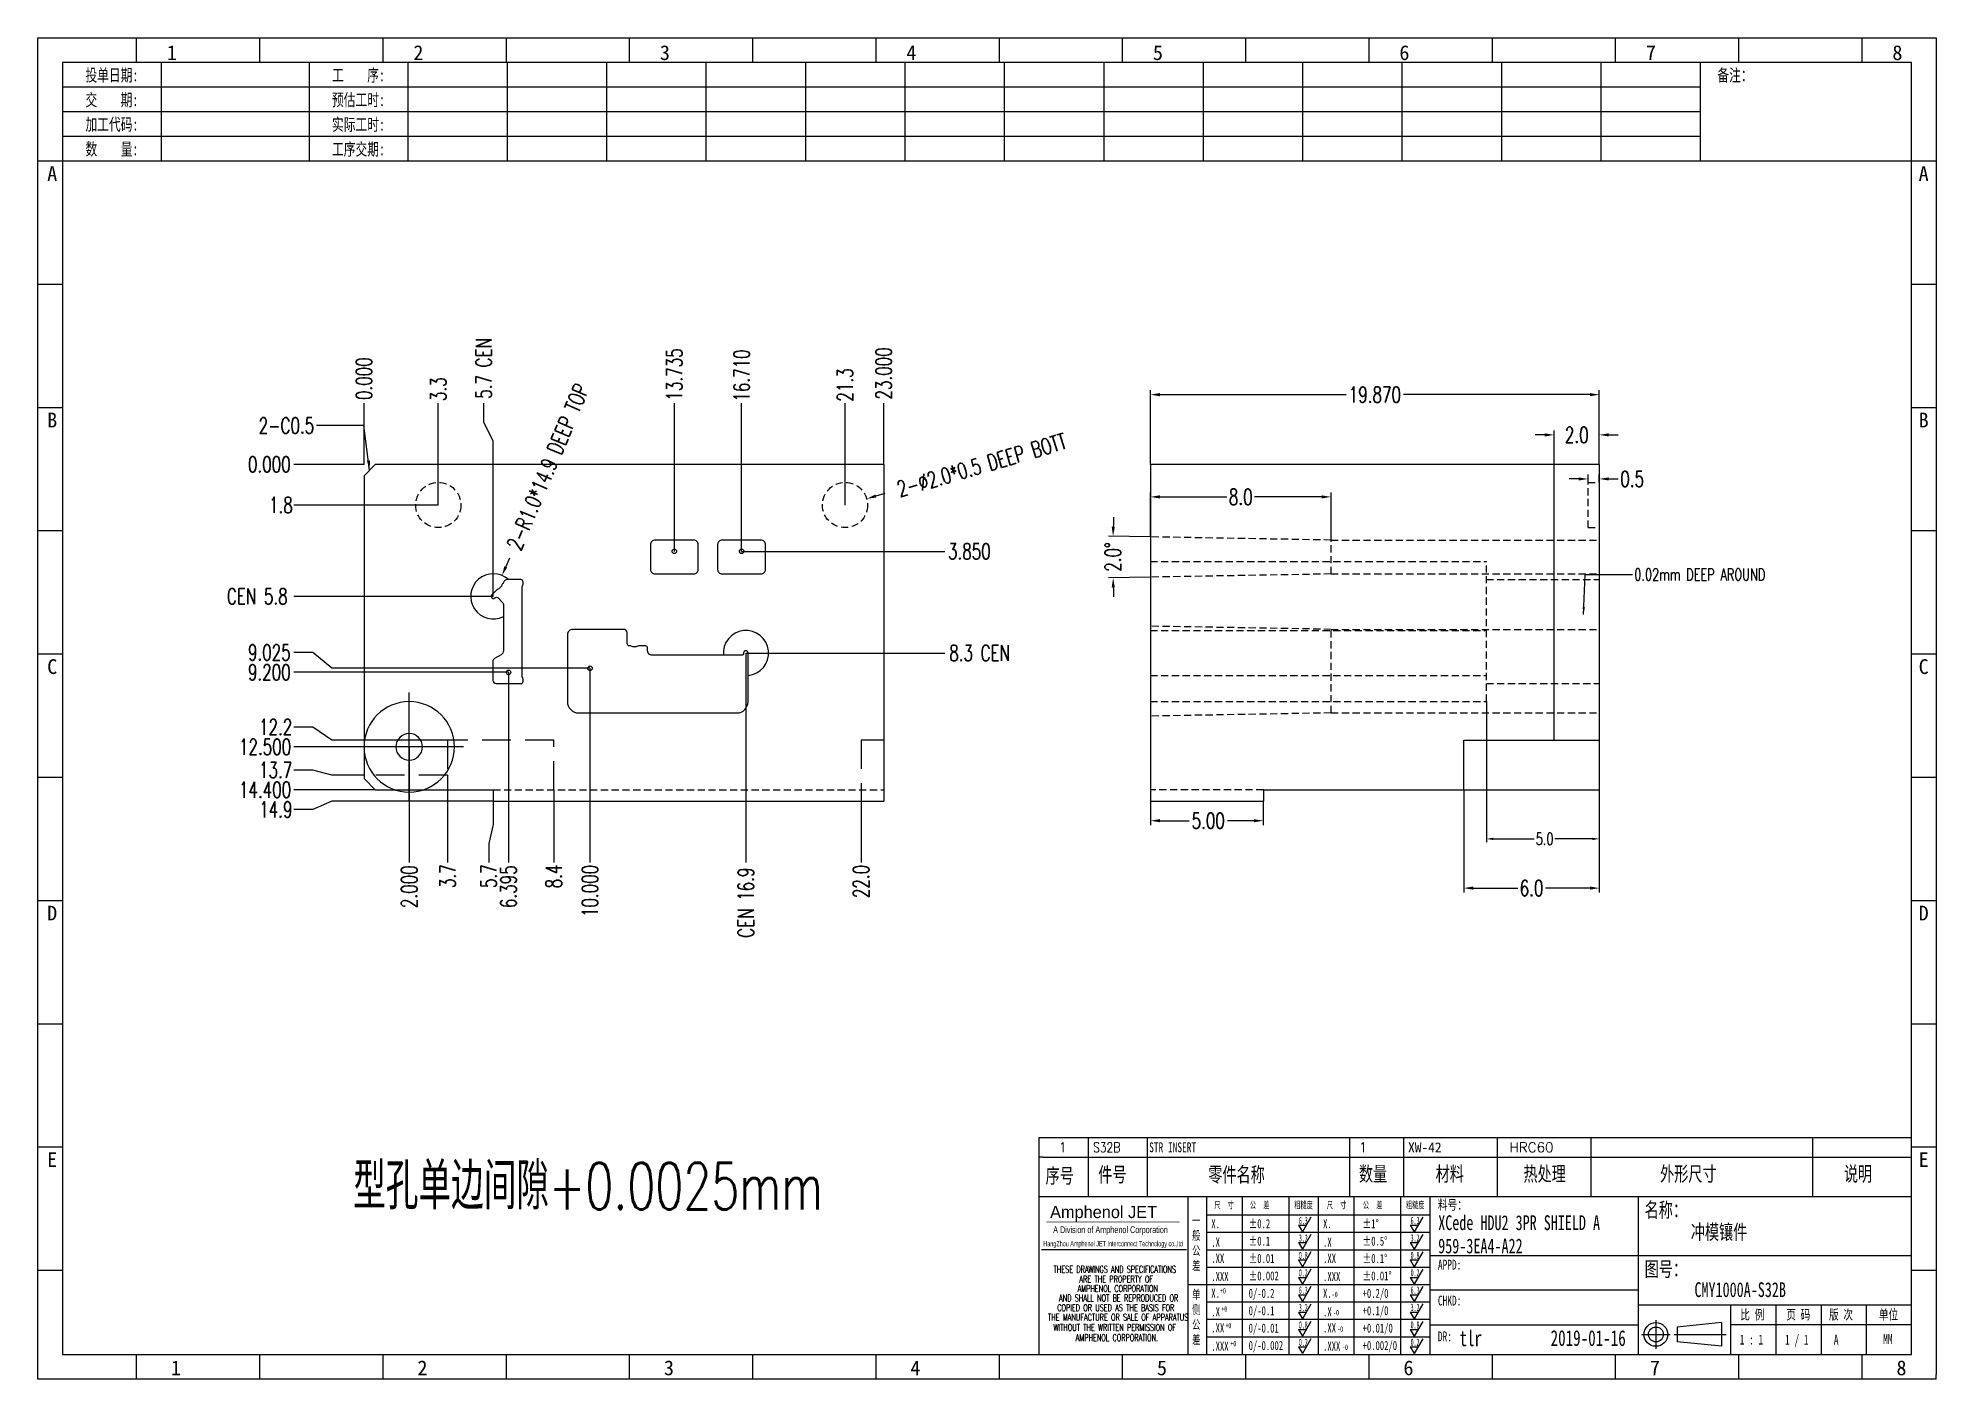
# Model space of a CAD drawing. Header units: millimetres. Extents: x -2852 to 5627, y -2271 to 1849.
# Drawn here: x -1342.4 to -1258.4, y -304.9 to -245.6 of the extents above; entities that cross this region are included whole.
import ezdxf
from ezdxf.enums import TextEntityAlignment as Align

# ---------------------------------------------------------------- set-up
doc = ezdxf.new("R2010")
doc.units = ezdxf.units.MM
doc.header["$PDSIZE"] = 3
for name, pattern in [('CENTER', [50.8, 31.75, -6.35, 6.35, -6.35]), ('DASHED', [19.05, 12.7, -6.35]), ('DASHED2', [9.525, 6.35, -3.175])]:
    doc.linetypes.add(name, pattern=pattern)
for name, color, linetype in [('1', 7, 'Continuous'), ('11', 4, 'DASHED2'), ('41', 1, 'Continuous'), ('PUNCH', 1, 'Continuous'), ('S01', 170, 'Continuous')]:
    doc.layers.add(name, color=color, linetype=linetype)
doc.styles.add('CH', font='仿宋_GB2312_0.ttf')
doc.styles.add('jet01', font='simplex.shx', dxfattribs={"width": 0.7, "bigfont": 'hztxt.shx'})
doc.styles.add('jet02', font='simplex.shx', dxfattribs={"width": 0.7})
doc.styles.add('SIMPLEX', font='SIMPLEX')
doc.styles.get("Standard").update_dxf_attribs({"font": '仿宋_GB2312_0.ttf', "width": 0.7})
doc.styles.add('TEXTSTYLE_1', font='TRIUMB.TTF')
doc.styles.add('TEXTSTYLE_2', font='TRIUM.TTF')
doc.styles.add('tk', font='', dxfattribs={"width": 0.7})
doc.styles.add('tk 2', font='仿宋_GB2312_0.ttf', dxfattribs={"width": 0.65})
doc.styles.add('tk 4', font='simplex.shx', dxfattribs={"width": 0.65, "bigfont": 'bigfont.shx'})
doc.styles.get('tk').set_extended_font_data('NSimSun')
doc.dimstyles.new('jet02', dxfattribs={"dimtxt": 3.5, "dimasz": 2.1, "dimexe": 1, "dimexo": 0, "dimgap": 0.5, "dimtad": 0, "dimtoh": 1, "dimdec": 3, "dimzin": 9, "dimdsep": 46, "dimtxsty": 'jet02', "dimcen": 0, "dimclrt": 256, "dimazin": 2, "dimtfac": 1, "dimtdec": 3, "dimtofl": 0, "dimtmove": 0, "dimatfit": 1, "dimfxl": 1, "dimarcsym": 0})

msp = doc.modelspace()

# ---------------------------------------------------------------- texts
at = {"layer": '1', "ltscale": 0.05, "style": 'jet01', "width": 0.7}
msp.add_text('型孔单边间隙+0.0025mm', height=2.064003, dxfattribs=at).set_placement((-1328.4511, -297.4423))
at = {"layer": '41', "ltscale": 0.05, "style": 'jet02'}
for s, insert, char_height, attachment_point in [('2-C0.5', (-1330.1737, -262.7554), 0.7, 6), ('0.02mm DEEP AROUND', (-1271.7532, -269.3507), 0.525, 4)]:
    msp.add_mtext(s, dxfattribs=dict(at, insert=insert, char_height=char_height, attachment_point=attachment_point))

# ---------------------------------------------------------------- blocks, each defined once
blk = doc.blocks.new('S01-PILOT119')
at = {"layer": 'S01', "color": 6, "linetype": 'CENTER'}
for p, q in [((0, 2.4), (0, -2.4)), ((2.4, 0), (-2.4, 0))]:
    blk.add_line(p, q, dxfattribs=at)
at = {"layer": 'S01', "linetype": 'Continuous'}
for radius in [2, 0.59]:
    blk.add_circle((0, 0), radius, dxfattribs=at)
blk = doc.blocks.new('*D118')
at = {"layer": '41', "ltscale": 0.05}
for p, q in [((-363.092, -2727.403), (-363.092, -2733.626)), ((-358.092, -2731.303), (-358.092, -2733.626)), ((-362.777, -2733.476), (-360.974, -2733.476)), ((-358.407, -2733.476), (-360.054, -2733.476))]:
    blk.add_line(p, q, dxfattribs=at)
for points in [[(-362.777, -2733.423), (-362.777, -2733.528), (-363.092, -2733.476)], [(-358.407, -2733.423), (-358.407, -2733.528), (-358.092, -2733.476)]]:
    blk.add_solid(points, dxfattribs=at)
at = {"layer": 'Defpoints', "color": 0, "ltscale": 0.05}
for p in [(-363.092, -2727.403), (-358.092, -2731.303), (-363.092, -2733.476)]:
    blk.add_point(p, dxfattribs=at)
at = {"layer": '41', "ltscale": 0.05, "insert": (-360.514, -2733.476), "char_height": 0.525, "attachment_point": 5, "style": 'jet02'}
blk.add_mtext('5.0', dxfattribs=at)
blk = doc.blocks.new('*D119')
at = {"layer": '41', "ltscale": 0.05}
for p, q in [((-377.962, -2731.803), (-377.962, -2732.871)), ((-372.962, -2731.803), (-372.962, -2732.871)), ((-377.542, -2732.671), (-376.246, -2732.671)), ((-373.382, -2732.671), (-374.553, -2732.671))]:
    blk.add_line(p, q, dxfattribs=at)
for points in [[(-377.542, -2732.601), (-377.542, -2732.741), (-377.962, -2732.671)], [(-373.382, -2732.601), (-373.382, -2732.741), (-372.962, -2732.671)]]:
    blk.add_solid(points, dxfattribs=at)
at = {"layer": 'Defpoints', "color": 0, "ltscale": 0.05}
for p in [(-377.962, -2731.803), (-372.962, -2731.803), (-372.962, -2732.671)]:
    blk.add_point(p, dxfattribs=at)
at = {"layer": '41', "ltscale": 0.05, "insert": (-375.4, -2732.671), "char_height": 0.7, "attachment_point": 5, "style": 'jet02'}
blk.add_mtext('5.00', dxfattribs=at)
blk = doc.blocks.new('A3-N')
at = {"layer": '1', "color": 1}
for p, q in [((0, 0), (0, 296.73)), ((0, 296.73), (420, 296.73)), ((21.82, 291.27), (21.82, 296.73)), ((49.09, 291.27), (49.09, 296.73)), ((76.36, 291.27), (76.36, 296.73)), ((103.64, 291.27), (103.64, 296.73)), ((103.64, 291.27), (103.64, 296.73)), ((103.64, 291.27), (103.64, 296.73)), ((130.91, 291.27), (130.91, 296.73)), ((158.18, 291.27), (158.18, 296.73)), ((185.45, 291.27), (185.45, 296.73)), ((212.73, 291.27), (212.73, 296.73)), ((240, 291.27), (240, 296.73)), ((267.27, 291.27), (267.27, 296.73)), ((294.55, 291.27), (294.55, 296.73)), ((321.82, 291.27), (321.82, 296.73)), ((349.09, 291.27), (349.09, 296.73)), ((376.36, 291.27), (376.36, 296.73)), ((403.64, 291.27), (403.64, 296.73)), ((420, 296.73), (420, 1)), ((5.45, 269.45), (0, 269.45)), ((420, 269.45), (414.55, 269.45)), ((5.45, 242.18), (0, 242.18)), ((420, 242.18), (414.55, 242.18)), ((5.45, 214.91), (0, 214.91)), ((420, 214.91), (414.55, 214.91)), ((5.45, 187.64), (0, 187.64)), ((420, 187.64), (414.55, 187.64)), ((5.45, 160.36), (0, 160.36)), ((420, 160.36), (414.55, 160.36)), ((5.45, 133.09), (0, 133.09)), ((420, 133.09), (414.55, 133.09)), ((5.45, 105.82), (0, 105.82)), ((420, 105.82), (414.55, 105.82)), ((5.45, 78.55), (0, 78.55)), ((420, 78.55), (414.55, 78.55)), ((5.45, 51.27), (0, 51.27)), ((420, 51.27), (414.55, 51.27)), ((222.45, 49.09), (221.45, 49.09)), ((221.45, 49.09), (221.45, 40.36)), ((222.45, 49.09), (414.55, 49.09)), ((232.36, 49.09), (232.36, 40.36)), ((245.45, 49.09), (245.45, 40.36)), ((290.18, 49.09), (290.18, 40.36)), ((302.18, 49.09), (302.18, 40.36)), ((322.91, 49.09), (322.91, 40.36)), ((343.64, 49.09), (343.64, 40.36)), ((392.73, 40.36), (392.73, 49.09)), ((258.55, 40.36), (258.55, 5.44)), ((266.45, 40.36), (266.45, 5.44)), ((276.78, 40.36), (276.78, 5.45)), ((291.18, 40.36), (291.18, 5.45)), ((301.51, 40.37), (301.51, 5.46)), ((308.01, 40.36), (308.01, 5.45)), ((354.09, 40.36), (354.09, 5.45)), ((308.01, 32.39), (258.55, 32.39)), ((308.01, 28.54), (258.55, 28.54)), ((414.55, 27.27), (308.01, 27.27)), ((5.45, 24), (0, 24)), ((308.01, 24.69), (258.55, 24.69)), ((420, 24), (414.55, 24)), ((308.01, 16.99), (258.55, 16.99)), ((354.09, 19.63), (308.01, 19.63)), ((308.01, 13.14), (258.55, 13.14)), ((414.55, 16.36), (354.09, 16.36)), ((374.55, 16.36), (374.55, 5.45)), ((384.55, 16.36), (384.55, 5.45)), ((394.55, 16.36), (394.55, 5.45)), ((404.55, 16.36), (404.55, 5.45)), ((308.01, 9.29), (258.55, 9.29)), ((308.01, 11.99), (354.09, 11.99)), ((372.51, 12.49), (362.69, 11.5)), ((362.69, 11.5), (362.69, 8.23)), ((372.51, 12.49), (372.51, 7.25)), ((414.55, 12), (374.55, 12)), ((21.82, 0), (21.82, 5.45)), ((49.09, 0), (49.09, 5.45)), ((76.36, 0), (76.36, 5.45)), ((103.64, 0), (103.64, 5.45)), ((130.91, 0), (130.91, 5.45)), ((158.18, 0), (158.18, 5.45)), ((185.45, 0), (185.45, 5.45)), ((212.73, 0), (212.73, 5.45)), ((240, 0), (240, 5.45)), ((267.27, 0), (267.27, 5.45)), ((294.55, 0), (294.55, 5.45)), ((321.82, 0), (321.82, 5.45)), ((349.09, 0), (349.09, 5.45)), ((372.51, 7.25), (362.69, 8.23)), ((376.36, 0), (376.36, 5.45)), ((403.64, 0), (403.64, 5.45)), ((1, 0), (0, 0)), ((420, 0), (1, 0)), ((420, 0), (420, 1))]:
    blk.add_line(p, q, dxfattribs=at)
at = {"layer": '1'}
for p, q in [((414.55, 278.18), (414.55, 284.73)), ((221.45, 40.36), (221.45, 5.45)), ((221.45, 40.36), (414.55, 40.36)), ((221.45, 40.36), (414.55, 40.36)), ((254.41, 40.36), (254.41, 5.45)), ((283.28, 40.36), (283.28, 5.45)), ((308.01, 36.24), (258.55, 36.24)), ((222.08, 28.67), (254.12, 28.67)), ((308.01, 20.84), (254.41, 20.84))]:
    blk.add_line(p, q, dxfattribs=at)
at = {"layer": '1', "color": 1, "ltscale": 0.05}
for p, q in [((278.93, 34.04), (279.79, 32.56)), ((278.93, 34.04), (280.65, 34.04)), ((281.68, 35.84), (279.79, 32.56)), ((303.66, 34.05), (304.52, 32.56)), ((303.66, 34.05), (305.38, 34.05)), ((306.41, 35.84), (304.52, 32.56)), ((278.93, 30.19), (279.79, 28.71)), ((278.93, 30.19), (280.65, 30.19)), ((281.68, 31.99), (279.79, 28.71)), ((303.66, 30.2), (305.38, 30.2)), ((303.66, 30.2), (304.52, 28.71)), ((306.41, 31.99), (304.52, 28.71)), ((278.93, 26.34), (279.79, 24.86)), ((278.93, 26.34), (280.65, 26.34)), ((281.68, 28.14), (279.79, 24.86)), ((303.66, 26.35), (304.52, 24.86)), ((303.66, 26.35), (305.38, 26.35)), ((306.41, 28.14), (304.52, 24.86)), ((278.93, 22.49), (280.65, 22.49)), ((278.93, 22.49), (279.79, 21.01)), ((281.68, 24.29), (279.79, 21.01)), ((303.66, 22.5), (305.38, 22.5)), ((303.66, 22.5), (304.52, 21.01)), ((306.41, 24.29), (304.52, 21.01)), ((278.93, 18.66), (279.79, 17.17)), ((278.93, 18.66), (280.65, 18.66)), ((281.68, 20.45), (279.79, 17.17)), ((303.66, 18.66), (304.52, 17.18)), ((303.66, 18.66), (305.38, 18.66)), ((306.41, 20.46), (304.52, 17.18)), ((278.93, 14.81), (280.65, 14.81)), ((278.93, 14.81), (279.79, 13.32)), ((281.68, 16.6), (279.79, 13.32)), ((281.68, 12.75), (279.79, 9.47)), ((303.66, 14.81), (305.38, 14.81)), ((303.66, 14.81), (304.52, 13.33)), ((306.41, 16.61), (304.52, 13.33)), ((306.41, 12.76), (304.52, 9.48)), ((278.93, 10.96), (279.79, 9.47)), ((278.93, 10.96), (280.65, 10.96)), ((281.68, 8.9), (279.79, 5.62)), ((303.66, 10.96), (304.52, 9.48)), ((303.66, 10.96), (305.38, 10.96)), ((306.41, 8.91), (304.52, 5.63)), ((278.93, 7.11), (279.79, 5.62)), ((278.93, 7.11), (280.65, 7.11)), ((303.66, 7.11), (305.38, 7.11)), ((303.66, 7.11), (304.52, 5.63))]:
    blk.add_line(p, q, dxfattribs=at)
at = {"layer": '1', "color": 1, "ltscale": 0.1}
for p, q in [((358.01, 13.02), (358.01, 6.71)), ((354.86, 9.87), (361.17, 9.87)), ((362.03, 9.87), (373.54, 9.87))]:
    blk.add_line(p, q, dxfattribs=at)
at = {"layer": '1'}
blk.add_lwpolyline([(221.45, 5.45), (414.55, 5.45), (414.55, 291.27), (5.45, 291.27), (5.45, 5.45), (414.55, 5.45)], dxfattribs=at)
at = {"layer": '1', "color": 7, "linetype": 'Continuous', "const_width": 0.123}
blk.add_lwpolyline([(223.11, 34.74), (252.6, 34.76)], dxfattribs=at)
at = {"layer": '1', "color": 1}
for radius in [2.62, 1.64]:
    blk.add_circle((358.01, 9.87), radius, dxfattribs=at)
at = {"layer": '41'}
for p, q in [((27.27, 291.27), (27.27, 269.45)), ((60, 291.27), (60, 269.45)), ((81.82, 291.27), (81.82, 269.45)), ((103.82, 291.27), (103.82, 269.45)), ((125.82, 291.27), (125.82, 269.45)), ((147.82, 291.27), (147.82, 269.45)), ((169.82, 291.27), (169.82, 269.45)), ((191.82, 291.27), (191.82, 269.45)), ((213.82, 291.27), (213.82, 269.45)), ((235.82, 291.27), (235.82, 269.45)), ((257.82, 291.27), (257.82, 269.45)), ((279.82, 291.27), (279.82, 269.45)), ((301.82, 291.27), (301.82, 269.45)), ((323.82, 291.27), (323.82, 269.45)), ((345.82, 291.27), (345.82, 269.45)), ((367.82, 291.27), (367.82, 269.45)), ((367.82, 285.82), (5.45, 285.82)), ((367.82, 280.36), (5.45, 280.36)), ((367.82, 274.91), (5.45, 274.91)), ((414.55, 269.45), (5.45, 269.45))]:
    blk.add_line(p, q, dxfattribs=at)
at = {"layer": '1', "color": 1}
for s, p in [('1', (29.64, 295.11)), ('2', (84.18, 295.11)), ('3', (138.73, 295.11)), ('4', (193.27, 295.11)), ('5', (247.82, 295.11)), ('6', (302.36, 295.11)), ('7', (356.91, 295.11)), ('8', (411.45, 295.11)), ('1', (30.53, 4.11)), ('2', (85.08, 4.11)), ('3', (139.62, 4.11)), ('4', (194.17, 4.11)), ('5', (248.72, 4.11)), ('6', (303.26, 4.11)), ('7', (357.81, 4.11)), ('8', (412.35, 4.11))]:
    blk.add_text(s, height=3.27, dxfattribs=at).set_placement(p, align=Align.TOP_CENTER)
at = {"layer": '1', "style": 'tk', "width": 0.7}
for s, p in [('投单日期:', (16.36, 288.55)), ('工    序:', (70.91, 288.55)), ('备注：', (375.51, 288.55)), ('交    期:', (16.36, 283.09)), ('预估工时:', (70.91, 283.09)), ('加工代码:', (16.36, 277.64)), ('实际工时:', (70.91, 277.64)), ('数    量:', (16.36, 272.18)), ('工序交期:', (70.91, 272.18))]:
    blk.add_text(s, height=2.727, dxfattribs=at).set_placement(p, align=Align.MIDDLE)
at = {"layer": '1', "color": 1}
for s, p in [('A', (2.04, 268.36)), ('B', (2.04, 213.82)), ('C', (2.04, 159.27)), ('D', (2.04, 104.73)), ('E', (2.04, 50.18))]:
    blk.add_text(s, height=3.27, dxfattribs=at).set_placement(p, align=Align.TOP_LEFT)
for s, p in [('A', (418.37, 268.36)), ('B', (418.37, 213.82)), ('C', (418.37, 159.27)), ('D', (418.37, 104.73)), ('E', (418.37, 50.18))]:
    blk.add_text(s, height=3.27, dxfattribs=at).set_placement(p, align=Align.TOP_RIGHT)
at = {"layer": '1', "color": 1, "style": 'tk 2', "width": 0.7}
for s, height, p in [('序号', 3.273, (222.96, 43.34)), ('件号', 3.273, (234.62, 43.61)), ('零件名称', 3.273, (258.97, 43.61)), ('数量', 3.273, (292.3, 43.78)), ('材料', 3.273, (309.27, 43.78)), ('热处理', 3.273, (328.71, 43.78)), ('外形尺寸', 3.273, (358.94, 43.78)), ('说明', 3.273, (399.61, 43.78)), ('料号：', 2.182, (309.77, 37.46)), ('名称：', 3.273, (355.52, 35.79)), ('图号：', 3.273, (355.52, 22.7)), ('比 例', 2.182, (376.69, 13.18)), ('页 码', 2.182, (386.85, 13.18)), ('版 次', 2.182, (396.31, 13.18)), ('单位', 2.182, (407.35, 13.18))]:
    blk.add_text(s, height=height, dxfattribs=at).set_placement(p)
at = {"layer": '1', "color": 7, "linetype": 'Continuous', "style": 'TEXTSTYLE_1'}
blk.add_text('Amphenol JET', height=2.7, dxfattribs=at).set_placement((223.96, 35.61))
at = {"layer": '1', "color": 7, "linetype": 'Continuous'}
for s, height, style, width, p in [('A Division of Amphenol Corporation', 1.5, 'TEXTSTYLE_2', 0.7, (224.64, 32.29)), ('HangZhou Amphenol JET Interconnect Technology co.,ltd ', 1.2, 'TEXTSTYLE_2', 0.6, (222.47, 29.36)), ('THESE DRAWINGS AND SPECIFICATIONS', 1.5, 'tk 4', 0.6, (224.73, 23.52)), ('ARE THE PROPERTY OF', 1.5, 'tk 4', 0.6, (230.45, 21.35)), ('AND SHALL NOT BE REPRODUCED OR', 1.5, 'tk 4', 0.6, (225.95, 17.17)), ('AMPHENOL CORPORATION', 1.5, 'tk 4', 0.6, (230.04, 19.27)), ('THE MANUFACTURE OR SALE OF APPARATUS', 1.5, 'tk 4', 0.6, (223.5, 12.92)), ('COPIED OR USED AS THE BASIS FOR', 1.5, 'tk 4', 0.6, (225.54, 15.02)), ('WITHOUT THE WRITTEN PERMISSION OF', 1.5, 'tk 4', 0.6, (224.73, 10.67)), ('AMPHENOL CORPORATION.', 1.5, 'tk 4', 0.6, (229.63, 8.4))]:
    blk.add_text(s, height=height, dxfattribs=dict(at, style=style, width=width)).set_placement(p)
at = {"layer": '1', "color": 1, "style": 'tk 2', "width": 0.7}
for s, p in [('X.', (259.64, 34.37)), ('%%P0.2', (267.9, 34.37)), ('X.', (284.37, 34.37)), ('%%P1%%D', (293.12, 34.37)), ('.X', (259.64, 30.28)), ('%%P0.1', (267.9, 30.52)), ('.X', (284.37, 30.28)), ('%%P0.5%%D', (293.12, 30.52)), ('.XX', (259.64, 26.71)), ('%%P0.01', (267.9, 26.67)), ('.XX', (284.37, 26.71)), ('%%P0.1%%D', (293.12, 26.67)), ('.XXX', (259.64, 22.68)), ('%%P0.002', (267.9, 22.82)), ('.XXX', (284.37, 22.68)), ('%%P0.01%%D', (293.12, 22.82)), ('X.', (259.64, 18.97)), ('0/-0.2', (267.9, 18.97)), ('X.', (284.37, 18.97)), ('+0.2/0', (293.12, 18.97)), ('.X', (259.64, 14.88)), ('0/-0.1', (267.9, 15.12)), ('.X', (284.37, 14.88)), ('+0.1/0', (293.12, 15.12)), ('.XX', (259.64, 11.31)), ('0/-0.01', (267.9, 11.27)), ('0/-0.002', (267.9, 7.42)), ('.XX', (284.37, 11.31)), ('+0.01/0', (293.12, 11.27)), ('+0.002/0', (293.12, 7.42)), ('.XXX', (259.64, 7.28)), ('.XXX', (284.37, 7.28))]:
    blk.add_text(s, height=2, dxfattribs=at).set_placement(p, align=Align.MIDDLE_LEFT)
at = {"layer": '1', "color": 1, "ltscale": 0.05, "style": 'tk 2', "width": 0.5}
for s, p in [('6.3', (279.01, 34.26)), ('6.3', (303.74, 34.27)), ('3.2', (279.01, 30.41)), ('3.2', (303.74, 30.42)), ('0.8', (279.01, 26.56)), ('0.8', (303.74, 26.57)), ('0.2', (279.01, 22.71)), ('0.2', (303.74, 22.72)), ('6.3', (279.01, 18.87)), ('6.3', (303.74, 18.88)), ('3.2', (279.01, 15.02)), ('0.8', (279.01, 11.17)), ('3.2', (303.74, 15.03)), ('0.8', (303.74, 11.18)), ('0.2', (279.01, 7.32)), ('0.2', (303.74, 7.33))]:
    blk.add_text(s, height=1.6, dxfattribs=at).set_placement(p)
at = {"layer": '1', "style": 'tk 2', "width": 0.7}
for s, p in [('APPD:', (309.77, 24.21)), ('CHKD:', (309.77, 16.27)), ('DR:', (309.77, 8.35))]:
    blk.add_text(s, height=2.182, dxfattribs=at).set_placement(p)
at = {"layer": '1', "color": 7, "style": 'tk 2', "width": 0.7}
blk.add_text('MM', height=2.182, dxfattribs=at).set_placement((408.31, 7.75))
at = {"layer": '1', "color": 1, "ltscale": 0.05, "char_height": 1.5, "width": 6.3627, "attachment_point": 1, "style": 'tk 2'}
for s, insert in [('尺  寸', (260.31, 39.25)), ('公  差', (268.17, 39.25)), ('粗糙度', (277.98, 39.25)), ('尺  寸', (285.2, 39.25)), ('公  差', (293.18, 39.25)), ('粗糙度', (302.71, 39.26))]:
    blk.add_mtext(s, dxfattribs=dict(at, insert=insert))
at = {"layer": '1', "ltscale": 0.05, "char_height": 2, "width": 2.5195, "attachment_point": 1, "style": 'tk 2'}
for s, insert in [('一般公差', (255.39, 36.11)), ('单侧公差', (255.39, 19.71))]:
    blk.add_mtext(s, dxfattribs=dict(at, insert=insert))
at = {"layer": '1', "color": 1, "ltscale": 0.05, "char_height": 1.2, "width": 5.1396, "attachment_point": 1, "line_spacing_factor": 0.8, "style": 'tk 2'}
for s, insert in [('+0', (261.58, 20.13)), ('-0', (286.31, 19.33)), ('+0', (261.88, 16.09)), ('-0', (286.61, 15.29)), ('+0', (262.79, 12.45)), ('+0', (263.87, 8.44)), ('-0', (287.51, 11.65)), ('-0', (288.59, 7.64))]:
    blk.add_mtext(s, dxfattribs=dict(at, insert=insert))
at = {"layer": '1', "style": 'tk 2', "width": 0.7}
for tag, p in [('PATR-NO1', (309.84, 32.96)), ('TITLE', (365.74, 30.9)), ('PATR-NO2', (309.84, 27.81)), ('DWG-NO:', (366.54, 18.14))]:
    blk.add_attdef(tag, p, '', height=3.27, dxfattribs=at)
at = {"layer": '1', "color": 1, "style": 'tk 2', "width": 0.7}
for tag, p in [('DRAW', (314.55, 7.27)), ('DATE', (334.72, 7.32))]:
    blk.add_attdef(tag, p, '', height=3.49, dxfattribs=at)
at = {"layer": '1', "style": 'tk 2', "width": 0.7}
for tag, p in [('SCALE', (376.55, 8.73)), ('SHEET', (386.6, 8.72)), ('REV', (397.38, 8.73))]:
    blk.add_attdef(tag, text='', height=2.18, dxfattribs=at).set_placement(p, align=Align.MIDDLE_LEFT)
blk = doc.blocks.new('FB3')
at = {"layer": '1', "color": 1}
for p, q in [((0, 4.36), (193.09, 4.36)), ((0, 4.36), (0, 0)), ((10.91, 4.36), (10.91, 0)), ((24, 4.36), (24, 0)), ((68.73, 4.36), (68.73, 0)), ((80.73, 4.36), (80.73, 0)), ((101.45, 4.36), (101.45, 0)), ((122.18, 4.36), (122.18, 0)), ((171.27, 0), (171.27, 4.36))]:
    blk.add_line(p, q, dxfattribs=at)
at = {"layer": '1'}
for tag, style, p in [('ITEM', 'SIMPLEX', (4.36, 2.18)), ('PARTNO', 'SIMPLEX', (12, 2.18)), ('QTY', 'SIMPLEX', (74.18, 2.18)), ('MATL', 'CH', (81.72, 2.18)), ('FINISH', 'SIMPLEX', (104.17, 2.18)), ('SPEC', 'SIMPLEX', (130.91, 2.18)), ('REMARK', 'SIMPLEX', (174.06, 2.18))]:
    blk.add_attdef(tag, text='', height=2.18, dxfattribs=dict(at, style=style)).set_placement(p, align=Align.MIDDLE_LEFT)
at = {"layer": '1', "style": 'tk', "width": 0.7}
blk.add_attdef('DIE', text='', height=2.18, dxfattribs=at).set_placement((24.43, 2.18), align=Align.MIDDLE_LEFT)
blk = doc.blocks.new('*D1842')
at = {"layer": '41', "ltscale": 0.05}
blk.add_line((-406.326, -2721.048), (-406.489, -2721.435), dxfattribs=at)
blk.add_solid([(-406.553, -2721.408), (-406.424, -2721.462), (-406.652, -2721.822)], dxfattribs=at)
at = {"layer": 'Defpoints', "color": 0, "ltscale": 0.05}
for p in [(-406.652, -2721.822), (-407.041, -2722.743)]:
    blk.add_point(p, dxfattribs=at)
at = {"layer": '41', "ltscale": 0.05, "insert": (-404.622, -2717.011), "char_height": 0.7, "attachment_point": 5, "rotation": 67.11932, "style": 'jet02'}
blk.add_mtext('2-R1.0*14.9 DEEP TOP', dxfattribs=at)
blk = doc.blocks.new('*D1843')
at = {"layer": '41', "ltscale": 0.05}
blk.add_line((-412.762, -2716.903), (-415.872, -2716.903), dxfattribs=at)
at = {"layer": 'Defpoints', "color": 0, "ltscale": 0.05}
for p in [(-415.872, -2716.903), (-412.762, -2716.903), (-412.762, -2716.903)]:
    blk.add_point(p, dxfattribs=at)
at = {"layer": '41', "ltscale": 0.05, "insert": (-416.952, -2716.903), "char_height": 0.7, "attachment_point": 5, "style": 'jet02'}
blk.add_mtext('0.000', dxfattribs=at)
blk = doc.blocks.new('*D1844')
at = {"layer": '41', "ltscale": 0.05}
for p, q in [((-415.032, -2732.178), (-415.872, -2732.178)), ((-414.192, -2731.803), (-415.032, -2732.178)), ((-407.042, -2731.803), (-414.192, -2731.803))]:
    blk.add_line(p, q, dxfattribs=at)
at = {"layer": 'Defpoints', "color": 0, "ltscale": 0.05}
for p in [(-412.762, -2716.903), (-415.872, -2732.178), (-407.042, -2731.803)]:
    blk.add_point(p, dxfattribs=at)
at = {"layer": '41', "ltscale": 0.05, "insert": (-416.661, -2732.178), "char_height": 0.7, "attachment_point": 5, "style": 'jet02'}
blk.add_mtext('14.9', dxfattribs=at)
blk = doc.blocks.new('*D1845')
at = {"layer": '41', "ltscale": 0.05}
blk.add_line((-412.262, -2731.303), (-415.872, -2731.303), dxfattribs=at)
at = {"layer": 'Defpoints', "color": 0, "ltscale": 0.05}
for p in [(-412.762, -2716.903), (-415.872, -2731.303), (-412.262, -2731.303)]:
    blk.add_point(p, dxfattribs=at)
at = {"layer": '41', "ltscale": 0.05, "insert": (-417.139, -2731.303), "char_height": 0.7, "attachment_point": 5, "style": 'jet02'}
blk.add_mtext('14.400', dxfattribs=at)
blk = doc.blocks.new('*D1846')
at = {"layer": '41', "ltscale": 0.05}
for p, q in [((-415.032, -2730.428), (-415.872, -2730.428)), ((-414.192, -2730.653), (-415.032, -2730.428)), ((-412.762, -2730.653), (-414.192, -2730.653))]:
    blk.add_line(p, q, dxfattribs=at)
at = {"layer": 'Defpoints', "color": 0, "ltscale": 0.05}
for p in [(-412.762, -2716.903), (-415.872, -2730.428), (-412.762, -2730.653)]:
    blk.add_point(p, dxfattribs=at)
at = {"layer": '41', "ltscale": 0.05, "insert": (-416.672, -2730.428), "char_height": 0.7, "attachment_point": 5, "style": 'jet02'}
blk.add_mtext('13.7', dxfattribs=at)
blk = doc.blocks.new('*D1847')
at = {"layer": '41', "ltscale": 0.05}
blk.add_line((-410.762, -2729.403), (-415.872, -2729.403), dxfattribs=at)
at = {"layer": 'Defpoints', "color": 0, "ltscale": 0.05}
for p in [(-412.762, -2716.903), (-415.872, -2729.403), (-410.762, -2729.403)]:
    blk.add_point(p, dxfattribs=at)
at = {"layer": '41', "ltscale": 0.05, "insert": (-417.139, -2729.403), "char_height": 0.7, "attachment_point": 5, "style": 'jet02'}
blk.add_mtext('12.500', dxfattribs=at)
blk = doc.blocks.new('*D1848')
at = {"layer": '41', "ltscale": 0.05}
for p, q in [((-415.032, -2728.528), (-415.872, -2728.528)), ((-414.192, -2729.103), (-415.032, -2728.528)), ((-409.062, -2729.103), (-414.192, -2729.103))]:
    blk.add_line(p, q, dxfattribs=at)
at = {"layer": 'Defpoints', "color": 0, "ltscale": 0.05}
for p in [(-412.762, -2716.903), (-415.872, -2728.528), (-409.062, -2729.103)]:
    blk.add_point(p, dxfattribs=at)
at = {"layer": '41', "ltscale": 0.05, "insert": (-416.672, -2728.528), "char_height": 0.7, "attachment_point": 5, "style": 'jet02'}
blk.add_mtext('12.2', dxfattribs=at)
blk = doc.blocks.new('*D1849')
at = {"layer": '41', "ltscale": 0.05}
blk.add_line((-406.367, -2726.103), (-415.872, -2726.103), dxfattribs=at)
at = {"layer": 'Defpoints', "color": 0, "ltscale": 0.05}
for p in [(-412.762, -2716.903), (-415.872, -2726.103), (-406.367, -2726.103)]:
    blk.add_point(p, dxfattribs=at)
at = {"layer": '41', "ltscale": 0.05, "insert": (-416.952, -2726.103), "char_height": 0.7, "attachment_point": 5, "style": 'jet02'}
blk.add_mtext('9.200', dxfattribs=at)
blk = doc.blocks.new('*D1850')
at = {"layer": '41', "ltscale": 0.05}
for p, q in [((-415.032, -2725.228), (-415.872, -2725.228)), ((-414.192, -2725.928), (-415.032, -2725.228)), ((-402.762, -2725.928), (-414.192, -2725.928))]:
    blk.add_line(p, q, dxfattribs=at)
at = {"layer": 'Defpoints', "color": 0, "ltscale": 0.05}
for p in [(-412.762, -2716.903), (-415.872, -2725.228), (-402.762, -2725.928)]:
    blk.add_point(p, dxfattribs=at)
at = {"layer": '41', "ltscale": 0.05, "insert": (-416.952, -2725.228), "char_height": 0.7, "attachment_point": 5, "style": 'jet02'}
blk.add_mtext('9.025', dxfattribs=at)
blk = doc.blocks.new('*D1851')
at = {"layer": '41', "ltscale": 0.05}
blk.add_line((-407.041, -2722.743), (-415.872, -2722.743), dxfattribs=at)
at = {"layer": 'Defpoints', "color": 0, "ltscale": 0.05}
for p in [(-412.762, -2716.903), (-415.872, -2722.743), (-407.041, -2722.743)]:
    blk.add_point(p, dxfattribs=at)
at = {"layer": '41', "ltscale": 0.05, "insert": (-417.652, -2722.743), "char_height": 0.7, "attachment_point": 5, "style": 'jet02'}
blk.add_mtext('{\\C1; CEN }5.8', dxfattribs=at)
blk = doc.blocks.new('*D1852')
at = {"layer": '41', "ltscale": 0.05}
blk.add_line((-409.474, -2718.703), (-415.872, -2718.703), dxfattribs=at)
at = {"layer": 'Defpoints', "color": 0, "ltscale": 0.05}
for p in [(-412.762, -2716.903), (-415.872, -2718.703), (-409.474, -2718.703)]:
    blk.add_point(p, dxfattribs=at)
at = {"layer": '41', "ltscale": 0.05, "insert": (-416.439, -2718.703), "char_height": 0.7, "attachment_point": 5, "style": 'jet02'}
blk.add_mtext('1.8', dxfattribs=at)
blk = doc.blocks.new('*D1853')
at = {"layer": '41', "ltscale": 0.05}
blk.add_line((-395.862, -2725.253), (-387.051, -2725.253), dxfattribs=at)
at = {"layer": 'Defpoints', "color": 0, "ltscale": 0.05}
for p in [(-412.762, -2716.903), (-395.862, -2725.253), (-387.051, -2725.253)]:
    blk.add_point(p, dxfattribs=at)
at = {"layer": '41', "ltscale": 0.05, "insert": (-385.516, -2725.253), "char_height": 0.7, "attachment_point": 5, "style": 'jet02'}
blk.add_mtext('8.3{\\C1; CEN }', dxfattribs=at)
blk = doc.blocks.new('*D1854')
at = {"layer": '41', "ltscale": 0.05}
blk.add_line((-396.052, -2720.753), (-387.051, -2720.753), dxfattribs=at)
at = {"layer": 'Defpoints', "color": 0, "ltscale": 0.05}
for p in [(-412.762, -2716.903), (-396.052, -2720.753), (-387.051, -2720.753)]:
    blk.add_point(p, dxfattribs=at)
at = {"layer": '41', "ltscale": 0.05, "insert": (-385.971, -2720.753), "char_height": 0.7, "attachment_point": 5, "style": 'jet02'}
blk.add_mtext('3.850', dxfattribs=at)
blk = doc.blocks.new('*D1855')
at = {"layer": '41', "ltscale": 0.05}
blk.add_line((-412.762, -2716.903), (-412.762, -2714.192), dxfattribs=at)
at = {"layer": 'Defpoints', "color": 0, "ltscale": 0.05}
for p in [(-412.762, -2714.192), (-412.762, -2716.903), (-412.762, -2716.903)]:
    blk.add_point(p, dxfattribs=at)
at = {"layer": '41', "ltscale": 0.05, "insert": (-412.762, -2713.112), "char_height": 0.7, "attachment_point": 5, "rotation": 90, "style": 'jet02'}
blk.add_mtext('0.000', dxfattribs=at)
blk = doc.blocks.new('*D1856')
at = {"layer": '41', "ltscale": 0.05}
blk.add_line((-409.474, -2718.703), (-409.474, -2714.192), dxfattribs=at)
at = {"layer": 'Defpoints', "color": 0, "ltscale": 0.05}
for p in [(-409.474, -2714.192), (-412.762, -2716.903), (-409.474, -2718.703)]:
    blk.add_point(p, dxfattribs=at)
at = {"layer": '41', "ltscale": 0.05, "insert": (-409.474, -2713.579), "char_height": 0.7, "attachment_point": 5, "rotation": 90, "style": 'jet02'}
blk.add_mtext('3.3', dxfattribs=at)
blk = doc.blocks.new('*D1857')
at = {"layer": '41', "ltscale": 0.05}
for p, q in [((-407.465, -2715.032), (-407.465, -2714.192)), ((-407.041, -2715.872), (-407.465, -2715.032)), ((-407.041, -2722.743), (-407.041, -2715.872))]:
    blk.add_line(p, q, dxfattribs=at)
at = {"layer": 'Defpoints', "color": 0, "ltscale": 0.05}
for p in [(-407.465, -2714.192), (-412.762, -2716.903), (-407.041, -2722.743)]:
    blk.add_point(p, dxfattribs=at)
at = {"layer": '41', "ltscale": 0.05, "insert": (-407.465, -2712.657), "char_height": 0.7, "attachment_point": 5, "rotation": 90, "style": 'jet02'}
blk.add_mtext('5.7{\\C1; CEN }', dxfattribs=at)
blk = doc.blocks.new('*D1858')
at = {"layer": '41', "ltscale": 0.05}
blk.add_line((-399.027, -2720.753), (-399.027, -2714.192), dxfattribs=at)
at = {"layer": 'Defpoints', "color": 0, "ltscale": 0.05}
for p in [(-399.027, -2714.192), (-412.762, -2716.903), (-399.027, -2720.753)]:
    blk.add_point(p, dxfattribs=at)
at = {"layer": '41', "ltscale": 0.05, "insert": (-399.027, -2712.926), "char_height": 0.7, "attachment_point": 5, "rotation": 90, "style": 'jet02'}
blk.add_mtext('13.735', dxfattribs=at)
blk = doc.blocks.new('*D1859')
at = {"layer": '41', "ltscale": 0.05}
blk.add_line((-396.052, -2720.753), (-396.052, -2714.192), dxfattribs=at)
at = {"layer": 'Defpoints', "color": 0, "ltscale": 0.05}
for p in [(-396.052, -2714.192), (-412.762, -2716.903), (-396.052, -2720.753)]:
    blk.add_point(p, dxfattribs=at)
at = {"layer": '41', "ltscale": 0.05, "insert": (-396.052, -2712.972), "char_height": 0.7, "attachment_point": 5, "rotation": 90, "style": 'jet02'}
blk.add_mtext('16.710', dxfattribs=at)
blk = doc.blocks.new('*D1860')
at = {"layer": '41', "ltscale": 0.05}
blk.add_line((-391.474, -2718.703), (-391.474, -2714.192), dxfattribs=at)
at = {"layer": 'Defpoints', "color": 0, "ltscale": 0.05}
for p in [(-391.474, -2714.192), (-412.762, -2716.903), (-391.474, -2718.703)]:
    blk.add_point(p, dxfattribs=at)
at = {"layer": '41', "ltscale": 0.05, "insert": (-391.474, -2713.392), "char_height": 0.7, "attachment_point": 5, "rotation": 90, "style": 'jet02'}
blk.add_mtext('21.3', dxfattribs=at)
blk = doc.blocks.new('*D1861')
at = {"layer": '41', "ltscale": 0.05}
blk.add_line((-389.762, -2716.903), (-389.762, -2714.192), dxfattribs=at)
at = {"layer": 'Defpoints', "color": 0, "ltscale": 0.05}
for p in [(-389.762, -2714.192), (-412.762, -2716.903), (-389.762, -2716.903)]:
    blk.add_point(p, dxfattribs=at)
at = {"layer": '41', "ltscale": 0.05, "insert": (-389.762, -2712.879), "char_height": 0.7, "attachment_point": 5, "rotation": 90, "style": 'jet02'}
blk.add_mtext('23.000', dxfattribs=at)
blk = doc.blocks.new('*D1862')
at = {"layer": '41', "ltscale": 0.05}
blk.add_line((-410.762, -2729.403), (-410.762, -2734.514), dxfattribs=at)
at = {"layer": 'Defpoints', "color": 0, "ltscale": 0.05}
for p in [(-412.762, -2716.903), (-410.762, -2729.403), (-410.762, -2734.514)]:
    blk.add_point(p, dxfattribs=at)
at = {"layer": '41', "ltscale": 0.05, "insert": (-410.762, -2735.594), "char_height": 0.7, "attachment_point": 5, "rotation": 90, "style": 'jet02'}
blk.add_mtext('2.000', dxfattribs=at)
blk = doc.blocks.new('*D1863')
at = {"layer": '41', "ltscale": 0.05}
blk.add_line((-409.062, -2730.653), (-409.062, -2734.514), dxfattribs=at)
at = {"layer": 'Defpoints', "color": 0, "ltscale": 0.05}
for p in [(-412.762, -2716.903), (-409.062, -2730.653), (-409.062, -2734.514)]:
    blk.add_point(p, dxfattribs=at)
at = {"layer": '41', "ltscale": 0.05, "insert": (-409.062, -2735.127), "char_height": 0.7, "attachment_point": 5, "rotation": 90, "style": 'jet02'}
blk.add_mtext('3.7', dxfattribs=at)
blk = doc.blocks.new('*D1864')
at = {"layer": '41', "ltscale": 0.05}
for p, q in [((-407.042, -2731.803), (-407.042, -2732.834)), ((-407.042, -2732.834), (-407.242, -2733.674)), ((-407.242, -2733.674), (-407.242, -2734.514))]:
    blk.add_line(p, q, dxfattribs=at)
at = {"layer": 'Defpoints', "color": 0, "ltscale": 0.05}
for p in [(-412.762, -2716.903), (-407.042, -2731.803), (-407.242, -2734.514)]:
    blk.add_point(p, dxfattribs=at)
at = {"layer": '41', "ltscale": 0.05, "insert": (-407.242, -2735.127), "char_height": 0.7, "attachment_point": 5, "rotation": 90, "style": 'jet02'}
blk.add_mtext('5.7', dxfattribs=at)
blk = doc.blocks.new('*D1865')
at = {"layer": '41', "ltscale": 0.05}
blk.add_line((-406.367, -2726.103), (-406.367, -2734.514), dxfattribs=at)
at = {"layer": 'Defpoints', "color": 0, "ltscale": 0.05}
for p in [(-412.762, -2716.903), (-406.367, -2726.103), (-406.367, -2734.514)]:
    blk.add_point(p, dxfattribs=at)
at = {"layer": '41', "ltscale": 0.05, "insert": (-406.367, -2735.594), "char_height": 0.7, "attachment_point": 5, "rotation": 90, "style": 'jet02'}
blk.add_mtext('6.395', dxfattribs=at)
blk = doc.blocks.new('*D1866')
at = {"layer": '41', "ltscale": 0.05}
blk.add_line((-404.362, -2731.303), (-404.362, -2734.514), dxfattribs=at)
at = {"layer": 'Defpoints', "color": 0, "ltscale": 0.05}
for p in [(-412.762, -2716.903), (-404.362, -2731.303), (-404.362, -2734.514)]:
    blk.add_point(p, dxfattribs=at)
at = {"layer": '41', "ltscale": 0.05, "insert": (-404.362, -2735.139), "char_height": 0.7, "attachment_point": 5, "rotation": 90, "style": 'jet02'}
blk.add_mtext('8.4', dxfattribs=at)
blk = doc.blocks.new('*D1867')
at = {"layer": '41', "ltscale": 0.05}
blk.add_line((-402.762, -2725.928), (-402.762, -2734.514), dxfattribs=at)
at = {"layer": 'Defpoints', "color": 0, "ltscale": 0.05}
for p in [(-412.762, -2716.903), (-402.762, -2725.928), (-402.762, -2734.514)]:
    blk.add_point(p, dxfattribs=at)
at = {"layer": '41', "ltscale": 0.05, "insert": (-402.762, -2735.781), "char_height": 0.7, "attachment_point": 5, "rotation": 90, "style": 'jet02'}
blk.add_mtext('10.000', dxfattribs=at)
blk = doc.blocks.new('*D1868')
at = {"layer": '41', "ltscale": 0.05}
blk.add_line((-395.862, -2725.253), (-395.862, -2734.514), dxfattribs=at)
at = {"layer": 'Defpoints', "color": 0, "ltscale": 0.05}
for p in [(-412.762, -2716.903), (-395.862, -2725.253), (-395.862, -2734.514)]:
    blk.add_point(p, dxfattribs=at)
at = {"layer": '41', "ltscale": 0.05, "insert": (-395.862, -2736.469), "char_height": 0.7, "attachment_point": 5, "rotation": 90, "style": 'jet02'}
blk.add_mtext('{\\C1; CEN }16.9', dxfattribs=at)
blk = doc.blocks.new('*D1869')
at = {"layer": '41', "ltscale": 0.05}
blk.add_line((-390.762, -2731.303), (-390.762, -2734.514), dxfattribs=at)
at = {"layer": 'Defpoints', "color": 0, "ltscale": 0.05}
for p in [(-412.762, -2716.903), (-390.762, -2731.303), (-390.762, -2734.514)]:
    blk.add_point(p, dxfattribs=at)
at = {"layer": '41', "ltscale": 0.05, "insert": (-390.762, -2735.361), "char_height": 0.7, "attachment_point": 5, "rotation": 90, "style": 'jet02'}
blk.add_mtext('22.0', dxfattribs=at)
blk = doc.blocks.new('*D1870')
at = {"layer": '41', "ltscale": 0.05}
blk.add_line((-389.707, -2718.187), (-390.111, -2718.305), dxfattribs=at)
blk.add_solid([(-390.13, -2718.238), (-390.091, -2718.372), (-390.514, -2718.423)], dxfattribs=at)
at = {"layer": 'Defpoints', "color": 0, "ltscale": 0.05}
for p in [(-392.433, -2718.984), (-390.514, -2718.423)]:
    blk.add_point(p, dxfattribs=at)
at = {"layer": '41', "ltscale": 0.05, "insert": (-385.423, -2716.935), "char_height": 0.7, "attachment_point": 5, "rotation": 16.28829, "style": 'jet02'}
blk.add_mtext('2-∅2.0*0.5 DEEP BOTT', dxfattribs=at)
blk = doc.blocks.new('*D1871')
at = {"layer": '41', "ltscale": 0.05}
for p, q in [((-358.592, -2717.703), (-358.592, -2717.347)), ((-358.092, -2717.703), (-358.092, -2717.347)), ((-359.012, -2717.547), (-359.432, -2717.547)), ((-357.672, -2717.547), (-357.252, -2717.547))]:
    blk.add_line(p, q, dxfattribs=at)
for points in [[(-359.012, -2717.477), (-359.012, -2717.617), (-358.592, -2717.547)], [(-357.672, -2717.477), (-357.672, -2717.617), (-358.092, -2717.547)]]:
    blk.add_solid(points, dxfattribs=at)
at = {"layer": 'Defpoints', "color": 0, "ltscale": 0.05}
for p in [(-358.592, -2717.703), (-358.092, -2717.547), (-358.092, -2717.703)]:
    blk.add_point(p, dxfattribs=at)
at = {"layer": '41', "ltscale": 0.05, "insert": (-356.638, -2717.547), "char_height": 0.7, "attachment_point": 5, "style": 'jet02'}
blk.add_mtext('0.5', dxfattribs=at)
blk = doc.blocks.new('*D1872')
at = {"layer": '41', "ltscale": 0.05}
for p, q in [((-377.962, -2716.903), (-377.962, -2713.618)), ((-377.542, -2713.818), (-369.293, -2713.818)), ((-358.512, -2713.818), (-366.76, -2713.818)), ((-358.092, -2716.903), (-358.092, -2713.618))]:
    blk.add_line(p, q, dxfattribs=at)
for points in [[(-377.542, -2713.748), (-377.542, -2713.888), (-377.962, -2713.818)], [(-358.512, -2713.748), (-358.512, -2713.888), (-358.092, -2713.818)]]:
    blk.add_solid(points, dxfattribs=at)
at = {"layer": 'Defpoints', "color": 0, "ltscale": 0.05}
for p in [(-358.092, -2713.818), (-377.962, -2716.903), (-358.092, -2716.903)]:
    blk.add_point(p, dxfattribs=at)
at = {"layer": '41', "ltscale": 0.05, "insert": (-368.027, -2713.818), "char_height": 0.7, "attachment_point": 5, "style": 'jet02'}
blk.add_mtext('19.870', dxfattribs=at)
blk = doc.blocks.new('*D1873')
at = {"layer": '41', "ltscale": 0.05}
for p, q in [((-360.512, -2715.599), (-360.932, -2715.599)), ((-360.092, -2716.903), (-360.092, -2715.399)), ((-358.092, -2716.903), (-358.092, -2715.399)), ((-357.672, -2715.599), (-357.252, -2715.599))]:
    blk.add_line(p, q, dxfattribs=at)
for points in [[(-360.512, -2715.529), (-360.512, -2715.669), (-360.092, -2715.599)], [(-357.672, -2715.529), (-357.672, -2715.669), (-358.092, -2715.599)]]:
    blk.add_solid(points, dxfattribs=at)
at = {"layer": 'Defpoints', "color": 0, "ltscale": 0.05}
for p in [(-358.092, -2715.599), (-360.092, -2716.903), (-358.092, -2716.903)]:
    blk.add_point(p, dxfattribs=at)
at = {"layer": '41', "ltscale": 0.05, "insert": (-359.092, -2715.599), "char_height": 0.7, "attachment_point": 5, "style": 'jet02'}
blk.add_mtext('2.0', dxfattribs=at)
blk = doc.blocks.new('*D1874')
at = {"layer": '41', "ltscale": 0.05}
for p, q in [((-377.962, -2720.114), (-377.962, -2718.142)), ((-369.962, -2720.253), (-369.962, -2718.142)), ((-377.542, -2718.342), (-374.575, -2718.342)), ((-370.382, -2718.342), (-373.348, -2718.342))]:
    blk.add_line(p, q, dxfattribs=at)
for points in [[(-377.542, -2718.272), (-377.542, -2718.412), (-377.962, -2718.342)], [(-370.382, -2718.272), (-370.382, -2718.412), (-369.962, -2718.342)]]:
    blk.add_solid(points, dxfattribs=at)
at = {"layer": 'Defpoints', "color": 0, "ltscale": 0.05}
for p in [(-377.962, -2718.342), (-377.962, -2720.114), (-369.962, -2720.253)]:
    blk.add_point(p, dxfattribs=at)
at = {"layer": '41', "ltscale": 0.05, "insert": (-373.962, -2718.342), "char_height": 0.7, "attachment_point": 5, "style": 'jet02'}
blk.add_mtext('8.0', dxfattribs=at)
blk = doc.blocks.new('*D1875')
at = {"layer": '41', "ltscale": 0.05}
for p, q in [((-364.092, -2731.303), (-364.092, -2735.854)), ((-358.092, -2731.303), (-358.092, -2735.854)), ((-363.672, -2735.654), (-361.705, -2735.654)), ((-358.512, -2735.654), (-360.478, -2735.654))]:
    blk.add_line(p, q, dxfattribs=at)
for points in [[(-363.672, -2735.584), (-363.672, -2735.724), (-364.092, -2735.654)], [(-358.512, -2735.584), (-358.512, -2735.724), (-358.092, -2735.654)]]:
    blk.add_solid(points, dxfattribs=at)
at = {"layer": 'Defpoints', "color": 0, "ltscale": 0.05}
for p in [(-364.092, -2731.303), (-358.092, -2731.303), (-358.092, -2735.654)]:
    blk.add_point(p, dxfattribs=at)
at = {"layer": '41', "ltscale": 0.05, "insert": (-361.092, -2735.654), "char_height": 0.7, "attachment_point": 5, "style": 'jet02'}
blk.add_mtext('6.0', dxfattribs=at)
blk = doc.blocks.new('*D1876')
at = {"layer": '41', "ltscale": 0.05}
for p, q in [((-377.962, -2720.114), (-379.811, -2720.081)), ((-377.962, -2721.893), (-379.811, -2721.925))]:
    blk.add_line(p, q, dxfattribs=at)
for start, end in [(178.08545, 178.54272), (181.45728, 181.91455)]:
    blk.add_arc((-326.994, -2721.003), 52.625, start, end, dxfattribs=at)
for points in [[(-379.532, -2719.666), (-379.672, -2719.663), (-379.611, -2720.085)], [(-379.672, -2722.343), (-379.532, -2722.34), (-379.611, -2721.922)]]:
    blk.add_solid(points, dxfattribs=at)
at = {"layer": 'Defpoints', "color": 0, "ltscale": 0.05}
for p in [(-379.619, -2720.697), (-377.962, -2720.114), (-369.962, -2720.253), (-377.962, -2721.893), (-369.962, -2721.753)]:
    blk.add_point(p, dxfattribs=at)
at = {"layer": '41', "ltscale": 0.05, "insert": (-379.619, -2721.003), "char_height": 0.7, "attachment_point": 5, "rotation": 90, "style": 'jet02'}
blk.add_mtext('2.0°', dxfattribs=at)

# ---------------------------------------------------------------- dimensions: what is measured, and where the dimension line sits
at = {"layer": '41', "ltscale": 0.05}
for feature_location, offset, dtype, origin, override, picture, middle, set_off in [((-1327.9692284607, -264.4733817271), (0, 2.7109384582), 1, (-1327.9692284607, -264.4733817271), {"dimscale": 0.2, "dimtoh": 0, "dimzin": 1, "dimclrd": 256, "dimclre": 256, "dimadec": 3, "dimazin": 0, "dimatfit": 3, "dimlwd": -1, "dimlwe": -1}, '*D1855', (-1327.9692284607, -260.682443269), (-915.2077048823, 2452.4298167741)), ((-1304.9692, -264.4734), (0, 2.7109), 1, (-1327.9692, -264.4734), {"dimscale": 0.2, "dimtoh": 0, "dimzin": 1, "dimclrd": 256, "dimclre": 256, "dimadec": 3, "dimazin": 0, "dimatfit": 3, "dimlwd": -1, "dimlwe": -1}, '*D1861', (-1304.9692, -260.4491), (-915.2077, 2452.4298)), ((-1314.2342, -268.3234), (0, 6.5609), 1, (-1327.9692, -264.4734), {"dimscale": 0.2, "dimtoh": 0, "dimzin": 1, "dimclrd": 256, "dimclre": 256, "dimadec": 3, "dimazin": 0, "dimatfit": 3, "dimlwd": -1, "dimlwe": -1}, '*D1858', (-1314.2342, -260.4958), (-915.2077, 2452.4298)), ((-1311.2592, -268.3234), (0, 6.5609), 1, (-1327.9692, -264.4734), {"dimscale": 0.2, "dimtoh": 0, "dimzin": 1, "dimclrd": 256, "dimclre": 256, "dimadec": 3, "dimazin": 0, "dimatfit": 3, "dimlwd": -1, "dimlwe": -1}, '*D1859', (-1311.2592, -260.5424), (-915.2077, 2452.4298)), ((-1306.6813, -266.2734), (0, 4.5109), 1, (-1327.9692, -264.4734), {"dimscale": 0.2, "dimtoh": 0, "dimdec": 1, "dimzin": 1, "dimclrd": 256, "dimclre": 256, "dimadec": 1, "dimazin": 0, "dimatfit": 3, "dimlwd": -1, "dimlwe": -1}, '*D1860', (-1306.6813, -260.9624), (-915.2077, 2452.4298)), ((-1324.6813, -266.2734), (0, 4.5109), 1, (-1327.9692, -264.4734), {"dimscale": 0.2, "dimtoh": 0, "dimdec": 1, "dimzin": 1, "dimclrd": 256, "dimclre": 256, "dimadec": 1, "dimazin": 0, "dimatfit": 3, "dimlwd": -1, "dimlwe": -1}, '*D1856', (-1324.6813, -261.1491), (-915.2077, 2452.4298)), ((-1327.4692, -278.8734), (-3.6109, 0), 0, (-1327.9692, -264.4734), {"dimscale": 0.2, "dimtoh": 0, "dimzin": 1, "dimclrd": 256, "dimclre": 256, "dimadec": 3, "dimazin": 0, "dimatfit": 3, "dimlwd": -1, "dimlwe": -1}, '*D1845', (-1332.3468, -278.8734), (-915.2077, 2452.4298)), ((-1325.9692, -276.9734), (-5.1109, 0), 0, (-1327.9692, -264.4734), {"dimscale": 0.2, "dimtoh": 0, "dimzin": 1, "dimclrd": 256, "dimclre": 256, "dimadec": 3, "dimazin": 0, "dimatfit": 3, "dimlwd": -1, "dimlwe": -1}, '*D1847', (-1332.3468, -276.9734), (-915.2077, 2452.4298)), ((-1327.9692284607, -264.4733817271), (-3.1109384582, 0), 0, (-1327.9692284607, -264.4733817271), {"dimscale": 0.2, "dimtoh": 0, "dimzin": 1, "dimclrd": 256, "dimclre": 256, "dimadec": 3, "dimazin": 0, "dimatfit": 3, "dimlwd": -1, "dimlwe": -1}, '*D1843', (-1332.1601669189, -264.4733817271), (-915.2077048823, 2452.4298167741)), ((-1321.5742, -273.6734), (-9.5059, 0), 0, (-1327.9692, -264.4734), {"dimscale": 0.2, "dimtoh": 0, "dimzin": 1, "dimclrd": 256, "dimclre": 256, "dimadec": 3, "dimazin": 0, "dimatfit": 3, "dimlwd": -1, "dimlwe": -1}, '*D1849', (-1332.1602, -273.6734), (-915.2077, 2452.4298)), ((-1317.9692, -273.4984), (-13.1109, 0.7), 0, (-1327.9692, -264.4734), {"dimscale": 0.2, "dimtoh": 0, "dimzin": 1, "dimclrd": 256, "dimclre": 256, "dimadec": 3, "dimazin": 0, "dimatfit": 3, "dimlwd": -1, "dimlwe": -1}, '*D1850', (-1332.1602, -272.7984), (-915.2077, 2452.4298)), ((-1327.9692284607, -278.2233817271), (-3.1109384582, 0.225), 0, (-1327.9692284607, -264.4733817271), {"dimscale": 0.2, "dimtoh": 0, "dimdec": 1, "dimzin": 1, "dimclrd": 256, "dimclre": 256, "dimadec": 1, "dimazin": 0, "dimatfit": 3, "dimlwd": -1, "dimlwe": -1}, '*D1846', (-1331.8801669189, -277.9983817271), (-915.2077048823, 2452.4298167741)), ((-1324.2692, -276.6734), (-6.8109, 0.575), 0, (-1327.9692, -264.4734), {"dimscale": 0.2, "dimtoh": 0, "dimdec": 1, "dimzin": 1, "dimclrd": 256, "dimclre": 256, "dimadec": 1, "dimazin": 0, "dimatfit": 3, "dimlwd": -1, "dimlwe": -1}, '*D1848', (-1331.8802, -276.0984), (-915.2077, 2452.4298)), ((-1322.2492, -279.3734), (-8.8309, -0.375), 0, (-1327.9692, -264.4734), {"dimscale": 0.2, "dimtoh": 0, "dimdec": 1, "dimzin": 1, "dimclrd": 256, "dimclre": 256, "dimadec": 1, "dimazin": 0, "dimatfit": 3, "dimlwd": -1, "dimlwe": -1}, '*D1844', (-1331.8685, -279.7484), (-915.2077, 2452.4298)), ((-1324.6813, -266.2734), (-6.3989, 0), 0, (-1327.9692, -264.4734), {"dimscale": 0.2, "dimtoh": 0, "dimdec": 1, "dimzin": 1, "dimclrd": 256, "dimclre": 256, "dimadec": 1, "dimazin": 0, "dimatfit": 3, "dimlwd": -1, "dimlwe": -1}, '*D1852', (-1331.6468, -266.2734), (-915.2077, 2452.4298)), ((-1311.2592, -268.3234), (9.0009, 0), 0, (-1327.9692, -264.4734), {"dimscale": 0.2, "dimtoh": 0, "dimzin": 1, "dimclrd": 256, "dimclre": 256, "dimadec": 3, "dimazin": 0, "dimatfit": 3, "dimlwd": -1, "dimlwe": -1}, '*D1854', (-1301.1783, -268.3234), (-915.2077, 2452.4298)), ((-1325.9692, -276.9734), (0, -5.1109), 1, (-1327.9692, -264.4734), {"dimscale": 0.2, "dimtoh": 0, "dimzin": 1, "dimclrd": 256, "dimclre": 256, "dimadec": 3, "dimazin": 0, "dimatfit": 3, "dimlwd": -1, "dimlwe": -1}, '*D1862', (-1325.9692, -283.1643), (-915.2077, 2452.4298)), ((-1324.2692, -278.2234), (0, -3.8609), 1, (-1327.9692, -264.4734), {"dimscale": 0.2, "dimtoh": 0, "dimdec": 1, "dimzin": 1, "dimclrd": 256, "dimclre": 256, "dimadec": 1, "dimazin": 0, "dimatfit": 3, "dimlwd": -1, "dimlwe": -1}, '*D1863', (-1324.2692, -282.6977), (-915.2077, 2452.4298)), ((-1322.2492, -279.3734), (-0.2, -2.7109), 1, (-1327.9692, -264.4734), {"dimscale": 0.2, "dimtoh": 0, "dimdec": 1, "dimzin": 1, "dimclrd": 256, "dimclre": 256, "dimadec": 1, "dimazin": 0, "dimatfit": 3, "dimlwd": -1, "dimlwe": -1}, '*D1864', (-1322.4492, -282.6977), (-915.2077, 2452.4298)), ((-1321.5742, -273.6734), (0, -8.4109), 1, (-1327.9692, -264.4734), {"dimscale": 0.2, "dimtoh": 0, "dimzin": 1, "dimclrd": 256, "dimclre": 256, "dimadec": 3, "dimazin": 0, "dimatfit": 3, "dimlwd": -1, "dimlwe": -1}, '*D1865', (-1321.5742, -283.1643), (-915.2077, 2452.4298)), ((-1319.5692, -278.8734), (0, -3.2109), 1, (-1327.9692, -264.4734), {"dimscale": 0.2, "dimtoh": 0, "dimdec": 1, "dimzin": 1, "dimclrd": 256, "dimclre": 256, "dimadec": 1, "dimazin": 0, "dimatfit": 3, "dimlwd": -1, "dimlwe": -1}, '*D1866', (-1319.5692, -282.7093), (-915.2077, 2452.4298)), ((-1317.9692, -273.4984), (0, -8.5859), 1, (-1327.9692, -264.4734), {"dimscale": 0.2, "dimtoh": 0, "dimzin": 1, "dimclrd": 256, "dimclre": 256, "dimadec": 3, "dimazin": 0, "dimatfit": 3, "dimlwd": -1, "dimlwe": -1}, '*D1867', (-1317.9692, -283.351), (-915.2077, 2452.4298)), ((-1305.9692, -278.8734), (0, -3.2109), 1, (-1327.9692, -264.4734), {"dimscale": 0.2, "dimtoh": 0, "dimdec": 1, "dimzin": 1, "dimclrd": 256, "dimclre": 256, "dimadec": 1, "dimazin": 0, "dimatfit": 3, "dimlwd": -1, "dimlwe": -1}, '*D1869', (-1305.9692, -282.931), (-915.2077, 2452.4298))]:
    dim = msp.add_ordinate_dim(feature_location=feature_location, offset=offset, dtype=dtype, origin=origin, dimstyle='jet02', override=override, dxfattribs=at)
    dim.commit()
    dim.dimension.update_dxf_attribs({"geometry": picture, "text_midpoint": middle, "insert": set_off})
for feature_location, offset, dtype, origin, text, picture, middle, set_off in [((-1322.2487, -270.3133), (-0.4235, 8.5509), 1, (-1327.9692, -264.4734), '<>{\\C1; CEN }', '*D1857', (-1322.6722, -260.2274), (-915.2077, 2452.4298)), ((-1322.2487, -270.3133), (-8.8315, 0), 0, (-1327.9692, -264.4734), '{\\C1; CEN }<>', '*D1851', (-1332.8602, -270.3133), (-915.2077, 2452.4298)), ((-1311.0692284607, -272.8233817271), (8.8109384582, 0), 0, (-1327.9692284607, -264.4733817271), '<>{\\C1; CEN }', '*D1853', (-1300.7232900025, -272.8233817271), (-915.2077048823, 2452.4298167741)), ((-1311.0692, -272.8234), (0, -9.2609), 1, (-1327.9692, -264.4734), '{\\C1; CEN }<>', '*D1868', (-1311.0692, -284.0393), (-915.2077, 2452.4298))]:
    dim = msp.add_ordinate_dim(feature_location=feature_location, offset=offset, dtype=dtype, origin=origin, text=text, dimstyle='jet02', override={"dimscale": 0.2, "dimtoh": 0, "dimdec": 1, "dimzin": 1, "dimclrd": 256, "dimclre": 256, "dimadec": 1, "dimazin": 0, "dimatfit": 3, "dimlwd": -1, "dimlwe": -1}, dxfattribs=at)
    dim.commit()
    dim.dimension.update_dxf_attribs({"geometry": picture, "text_midpoint": middle, "insert": set_off})
at = {"layer": '41'}
dim = msp.add_radius_dim(center=(-1322.2487, -270.3133), mpoint=(-1321.8599, -269.392), text='2-<>*14.9 DEEP TOP', dimstyle='jet02', override={"dimscale": 0.2, "dimtoh": 0, "dimdec": 1, "dimzin": 1, "dimclrd": 256, "dimclre": 256, "dimadec": 1, "dimazin": 0, "dimatfit": 3, "dimlwd": -1, "dimlwe": -1}, dxfattribs=at)
dim.commit()
dim.dimension.update_dxf_attribs({"geometry": '*D1842', "text_midpoint": (-1319.8296, -264.5812), "insert": (-915.2077, 2452.4298)})
at = {"layer": '41', "ltscale": 0.05}
for base, p1, p2, override, picture, middle in [((-1273.2993, -261.3879), (-1293.1693, -264.4734), (-1273.2993, -264.4734), {"dimscale": 0.2, "dimtoh": 0, "dimzin": 1, "dimclrd": 256, "dimclre": 256, "dimadec": 3, "dimazin": 0, "dimatfit": 3, "dimlwd": -1, "dimlwe": -1}, '*D1872', (-1283.2343, -261.3879)), ((-1273.2993, -263.1692), (-1275.2993, -264.4734), (-1273.2993, -264.4734), {"dimscale": 0.2, "dimtoh": 0, "dimdec": 1, "dimzin": 1, "dimclrd": 256, "dimclre": 256, "dimadec": 1, "dimazin": 0, "dimatfit": 3, "dimlwd": -1, "dimlwe": -1}, '*D1873', (-1274.2993, -263.1692)), ((-1273.2993, -265.1176), (-1273.7993, -265.2734), (-1273.2993, -265.2734), {"dimscale": 0.2, "dimtoh": 0, "dimdec": 1, "dimzin": 1, "dimclrd": 256, "dimclre": 256, "dimadec": 1, "dimazin": 0, "dimatfit": 3, "dimlwd": -1, "dimlwe": -1}, '*D1871', (-1271.8459, -265.1176)), ((-1293.1693, -265.9124), (-1285.1693, -267.8234), (-1293.1693, -267.6837), {"dimscale": 0.2, "dimtoh": 0, "dimdec": 1, "dimzin": 1, "dimclrd": 256, "dimclre": 256, "dimadec": 1, "dimazin": 0, "dimatfit": 3, "dimlwd": -1, "dimlwe": -1}, '*D1874', (-1289.1693, -265.9124)), ((-1273.2993, -283.2239), (-1279.2993, -278.8734), (-1273.2993, -278.8734), {"dimscale": 0.2, "dimtoh": 0, "dimdec": 1, "dimzin": 1, "dimclrd": 256, "dimclre": 256, "dimadec": 1, "dimazin": 0, "dimatfit": 3, "dimlwd": -1, "dimlwe": -1}, '*D1875', (-1276.2993, -283.2239))]:
    dim = msp.add_linear_dim(base=base, p1=p1, p2=p2, dimstyle='jet02', override=override, dxfattribs=at)
    dim.commit()
    dim.dimension.update_dxf_attribs({"geometry": picture, "text_midpoint": middle, "insert": (-915.2077, 2452.4298)})
dim = msp.add_diameter_dim_2p(p1=(-1307.6411, -266.5539), p2=(-1305.7214, -265.9929), text='2-<>*0.5 DEEP BOTT', dimstyle='jet02', override={"dimscale": 0.2, "dimtoh": 0, "dimdec": 1, "dimzin": 1, "dimclrd": 256, "dimclre": 256, "dimadec": 1, "dimazin": 0, "dimatfit": 3, "dimlwd": -1, "dimlwe": -1}, dxfattribs=at)
dim.commit()
dim.dimension.update_dxf_attribs({"geometry": '*D1870', "text_midpoint": (-1300.6309, -264.5055), "insert": (-915.2077, 2452.4298)})
dim = msp.add_angular_dim_2l(base=(-1294.8262, -268.2672), line1=((-1285.1693, -269.3234), (-1293.1693, -269.463)), line2=((-1285.1693, -267.8234), (-1293.1693, -267.6837)), dimstyle='jet02', override={"dimscale": 0.2, "dimtoh": 0, "dimdec": 1, "dimzin": 1, "dimclrd": 256, "dimclre": 256, "dimadec": 1, "dimazin": 0, "dimatfit": 3, "dimlwd": -1, "dimlwe": -1}, dxfattribs=at)
dim.commit()
dim.dimension.update_dxf_attribs({"geometry": '*D1876', "text_midpoint": (-1294.8271, -268.5734), "insert": (-915.2077, 2452.4298)})
for base, p1, p2, override, picture, middle in [((-1278.2993, -281.0457), (-1273.2993, -278.8734), (-1278.2993, -274.9734), {"dimscale": 0.15, "dimtoh": 0, "dimdec": 1, "dimzin": 1, "dimclrd": 256, "dimclre": 256, "dimadec": 1, "dimazin": 0, "dimtdec": 1, "dimatfit": 3, "dimlwd": -1, "dimlwe": -1}, '*D118', (-1275.7212, -281.0457)), ((-1288.1693, -280.2415), (-1293.1693, -279.3734), (-1288.1693, -279.3734), {"dimscale": 0.2, "dimtoh": 0, "dimdec": 2, "dimzin": 1, "dimclrd": 256, "dimclre": 256, "dimazin": 0, "dimatfit": 3, "dimlwd": -1, "dimlwe": -1}, '*D119', (-1290.6074, -280.2415))]:
    dim = msp.add_linear_dim(base=base, p1=p1, p2=p2, dimstyle='jet02', override=override, dxfattribs=at)
    dim.commit()
    dim.dimension.update_dxf_attribs({"geometry": picture, "text_midpoint": middle, "dimtype": 128, "insert": (-915.2077, 2452.4298)})

# ---------------------------------------------------------------- linework, layer by layer
at = {"layer": '1', "ltscale": 0.05}
for p, q in [((-1273.2993, -264.4734), (-1293.1693, -264.4734)), ((-1293.1693, -264.4734), (-1293.1693, -279.3734)), ((-1273.2993, -278.8734), (-1273.2993, -264.4734)), ((-1279.2993, -276.6734), (-1273.2993, -276.6734)), ((-1279.2993, -278.8734), (-1279.2993, -276.6734)), ((-1322.2492, -278.8734), (-1322.2492, -279.3734)), ((-1288.1693, -278.8734), (-1273.2993, -278.8734)), ((-1288.1693, -278.8734), (-1288.1693, -279.3734)), ((-1322.2492, -279.3734), (-1304.9692, -279.3734)), ((-1293.1693, -279.3734), (-1288.1693, -279.3734))]:
    msp.add_line(p, q, dxfattribs=at)
at = {"layer": '1', "color": 3, "ltscale": 0.05}
msp.add_line((-1275.2993, -276.6734), (-1275.2993, -264.4734), dxfattribs=at)
at = {"layer": '1', "ltscale": 0.05}
for points in [[(-1304.9692, -264.4734), (-1327.4692, -264.4734), (-1327.9692, -264.9734), (-1327.9692, -278.3734), (-1327.4692, -278.8734), (-1322.2492, -278.8734)], [(-1304.9692, -264.4734), (-1304.9692, -279.3734)]]:
    msp.add_lwpolyline(points, dxfattribs=at)
for centre, start, end in [((-1322.2487, -270.3133), 47.727113, 296.838156), ((-1311.0692, -272.8234), 275.73917, 185.73917)]:
    msp.add_arc(centre, 1, start, end, dxfattribs=at)
at = {"layer": '11', "ltscale": 0.05}
for p, q in [((-1273.7993, -265.2734), (-1273.2993, -265.2734)), ((-1273.7993, -267.2734), (-1273.7993, -265.2734)), ((-1285.1693, -267.8234), (-1293.1693, -267.6837)), ((-1285.1693, -267.8234), (-1273.2993, -267.8234)), ((-1285.1693, -269.3234), (-1285.1693, -267.8234)), ((-1273.7993, -267.2734), (-1273.2993, -267.2734)), ((-1293.1693, -268.7734), (-1278.2993, -268.7734)), ((-1278.2993, -274.9734), (-1278.2993, -268.7734)), ((-1285.1693, -269.3234), (-1293.1693, -269.463)), ((-1285.1693, -269.3234), (-1273.2993, -269.3234)), ((-1278.2993, -269.5734), (-1273.2993, -269.5734)), ((-1285.1693, -271.7734), (-1293.1693, -271.6337)), ((-1293.1693, -271.8234), (-1278.2993, -271.8234)), ((-1285.1693, -275.4734), (-1285.1693, -271.7734)), ((-1285.1693, -271.7734), (-1273.2993, -271.7734)), ((-1293.1693, -273.8184), (-1278.2993, -273.8184)), ((-1278.2993, -274.1734), (-1273.2993, -274.1734)), ((-1293.1693, -274.9734), (-1278.2993, -274.9734)), ((-1285.1693, -275.4734), (-1293.1693, -275.613)), ((-1285.1693, -275.4734), (-1273.2993, -275.4734)), ((-1322.2492, -278.8734), (-1304.9692, -278.8734)), ((-1288.1693, -278.8734), (-1293.1693, -278.8734))]:
    msp.add_line(p, q, dxfattribs=at)
at = {"layer": '11', "linetype": 'DASHED', "ltscale": 0.1}
for points in [[(-1319.5692, -278.8734), (-1319.5692, -276.6734), (-1324.2692, -276.6734), (-1324.2692, -278.2234), (-1327.9692, -278.2234)], [(-1304.9692, -276.6734), (-1305.9692, -276.6734), (-1305.9692, -278.8734)]]:
    msp.add_lwpolyline(points, dxfattribs=at)
at = {"layer": '11', "ltscale": 0.05}
for centre in [(-1324.6813, -266.2734), (-1306.6813, -266.2734)]:
    msp.add_circle(centre, 1, dxfattribs=at)
at = {"layer": 'PUNCH', "color": 3, "ltscale": 0.05}
for points in [[(-1315.2942, -268.0234), (-1315.2942, -269.1234, 0.4142136), (-1315.0942, -269.3234), (-1313.3742, -269.3234, 0.4142136), (-1313.1742, -269.1234), (-1313.1742, -268.0234, 0.4142136), (-1313.3742, -267.8234), (-1315.0942, -267.8234, 0.4142136)], [(-1310.1992, -268.0234, 0.4142136), (-1310.3992, -267.8234), (-1312.1192, -267.8234, 0.4142136), (-1312.3192, -268.0234), (-1312.3192, -269.1234, 0.4142136), (-1312.1192, -269.3234), (-1310.3992, -269.3234, 0.4142136), (-1310.1992, -269.1234)]]:
    msp.add_lwpolyline(points, format="xyb", close=True, dxfattribs=at)
at = {"layer": 'PUNCH', "ltscale": 0.05}
for points in [[(-1322.0366, -270.384), (-1321.8558, -270.5648, -0.1989124), (-1321.7972, -270.7062), (-1321.7972, -272.7234, -0.2679492), (-1321.8972, -272.8966), (-1322.1942, -273.0681, 0.2679492), (-1322.2692, -273.198), (-1322.2692, -274.0234, 0.4142136), (-1322.1192, -274.1734), (-1321.0292, -274.1734, 0.4142136), (-1320.9292, -274.0734), (-1320.9292, -273.9734, 0.1443689), (-1320.9452, -273.9191, -0.1443689), (-1320.9692, -273.8377), (-1320.9692, -269.909, -0.1443689), (-1320.9452, -269.8276, 0.1443689), (-1320.9292, -269.7734), (-1320.9292, -269.6734, 0.4142136), (-1321.0292, -269.5734), (-1321.6333, -269.5734, 0.2679492), (-1321.7632, -269.6484), (-1321.8085, -269.7269, -0.0655435), (-1321.8244, -269.7476), (-1321.8394, -269.7626, 0.0954146), (-1321.8712, -269.8096), (-1321.8908, -269.8554, -0.0954146), (-1321.9226, -269.9024), (-1321.9879, -269.9676, -0.0954146), (-1322.0348, -269.9994), (-1322.0807, -270.0191, 0.0954146), (-1322.1277, -270.0509), (-1322.3194, -270.2426, 1), (-1322.178, -270.384, -0.4142136)], [(-1315.8924, -272.5327, -0.0954146), (-1315.9481, -272.5434), (-1316.0403, -272.5434, -0.0954146), (-1316.096, -272.5327), (-1316.1424, -272.5141, 0.0954146), (-1316.1981, -272.5034), (-1316.2192, -272.5034, -0.4142136), (-1316.3192, -272.4034), (-1316.3192, -271.9234, 0.4142136), (-1316.4692, -271.7734), (-1318.7192, -271.7734, 0.4142136), (-1318.9692, -272.0234), (-1318.9692, -274.9734, 0.4142136), (-1318.4692, -275.4734), (-1311.4692, -275.4734, 0.4142136), (-1310.9692, -274.9734), (-1310.9692, -272.8234, 1), (-1311.1692, -272.8234, -0.4142136), (-1311.2692, -272.9234), (-1315.2192, -272.9234, -0.4142136), (-1315.4192, -272.7234), (-1315.4192, -272.6034, 0.4142136), (-1315.5192, -272.5034), (-1315.7903, -272.5034, 0.0954146), (-1315.846, -272.5141)]]:
    msp.add_lwpolyline(points, format="xyb", close=True, dxfattribs=at)
for centre in [(-1314.2342, -268.3234), (-1311.2592, -268.3234), (-1321.5742, -273.6734), (-1317.9692, -273.4984)]:
    msp.add_circle(centre, 0.1, dxfattribs=at)

# ---------------------------------------------------------------- block references
at = {"layer": '1', "ltscale": 0.05, "xscale": 0.2000000000000455, "yscale": 0.2000000000000455, "zscale": 0.2000000000000455}
msp.add_blockref('A3-N', (-1342.3987, -304.949), dxfattribs=at).add_auto_attribs({'DWG-NO:': 'CMY1000A-S32B', 'TITLE': '冲模镶件', 'REV': 'A', 'SHEET': '1 / 1', 'DRAW': 'tlr', 'DATE': '2019-01-16', 'PATR-NO1': 'XCede HDU2 3PR SHIELD A', 'PATR-NO2': '959-3EA4-A22', 'SCALE': '1 : 1'})
at = {"layer": '1', "ltscale": 0.05}
ref = msp.add_blockref('FB3', (-1298.1078, -295.1308), dxfattribs=dict(at, xscale=0.2000000000000455, yscale=0.2000000000000455, zscale=0.2000000000000455))
ref.add_attrib('PARTNO', 'S32B', dxfattribs={"height": 0.43636, "style": 'SIMPLEX', "width": 0.8}).set_placement((-1295.7078, -294.6944), align=Align.MIDDLE_LEFT)
ref.add_attrib('ITEM', '1', dxfattribs={"height": 0.4364, "style": 'SIMPLEX'}).set_placement((-1297.235, -294.6944), align=Align.MIDDLE_LEFT)
ref.add_attrib('DIE', 'STR INSERT', dxfattribs={"height": 0.43636, "style": 'tk', "width": 0.7}).set_placement((-1293.2217, -294.6944), align=Align.MIDDLE_LEFT)
ref.add_attrib('QTY', '1', dxfattribs={"height": 0.4364, "style": 'SIMPLEX'}).set_placement((-1283.9479, -294.6944), align=Align.MIDDLE_LEFT)
ref.add_attrib('MATL', 'XW-42', dxfattribs={"height": 0.43636, "style": 'CH'}).set_placement((-1281.7646, -294.6944), align=Align.MIDDLE_LEFT)
ref.add_attrib('FINISH', 'HRC60', dxfattribs={"height": 0.43636, "style": 'SIMPLEX'}).set_placement((-1277.2732, -294.6944), align=Align.MIDDLE_LEFT)
at = {"layer": 'S01', "color": 3, "extrusion": (0, 0, -1), "zscale": -1, "rotation": 180}
msp.add_blockref('S01-PILOT119', (1325.9692, -276.9734), dxfattribs=at)

msp.set_redraw_order([(e.dxf.handle, doc.entitydb.next_handle()) for e in msp.query("TEXT MTEXT ATTDEF DIMENSION ARC_DIMENSION")])  # texts and dimensions are drawn at this point

# ---------------------------------------------------------------- leaders
at = {"layer": '41', "ltscale": 0.05, "annotation_type": 0, "has_hookline": 1}
for points, override, hookline_direction, text_width in [([(-1327.7192, -264.7234), (-1327.9737, -262.7554), (-1330.0737, -262.7554)], {"dimscale": 0.2, "dimtoh": 0, "dimzin": 1, "dimclrd": 256, "dimclre": 256, "dimadec": 3, "dimazin": 0, "dimatfit": 3, "dimlwd": -1, "dimlwe": -1}, 1, 2.59), ([(-1274.0009, -271.1161), (-1273.9282, -269.3507), (-1271.8282, -269.3507)], {"dimscale": 0.15, "dimtoh": 0, "dimzin": 1, "dimclrd": 256, "dimclre": 256, "dimadec": 3, "dimazin": 0, "dimtdec": 1, "dimatfit": 3, "dimlwd": -1, "dimlwe": -1}, 0, 6.51)]:
    msp.add_leader(points, dimstyle='jet02', override=override, dxfattribs=dict(at, hookline_direction=hookline_direction, text_width=text_width))

doc.saveas('drawing.dxf')
